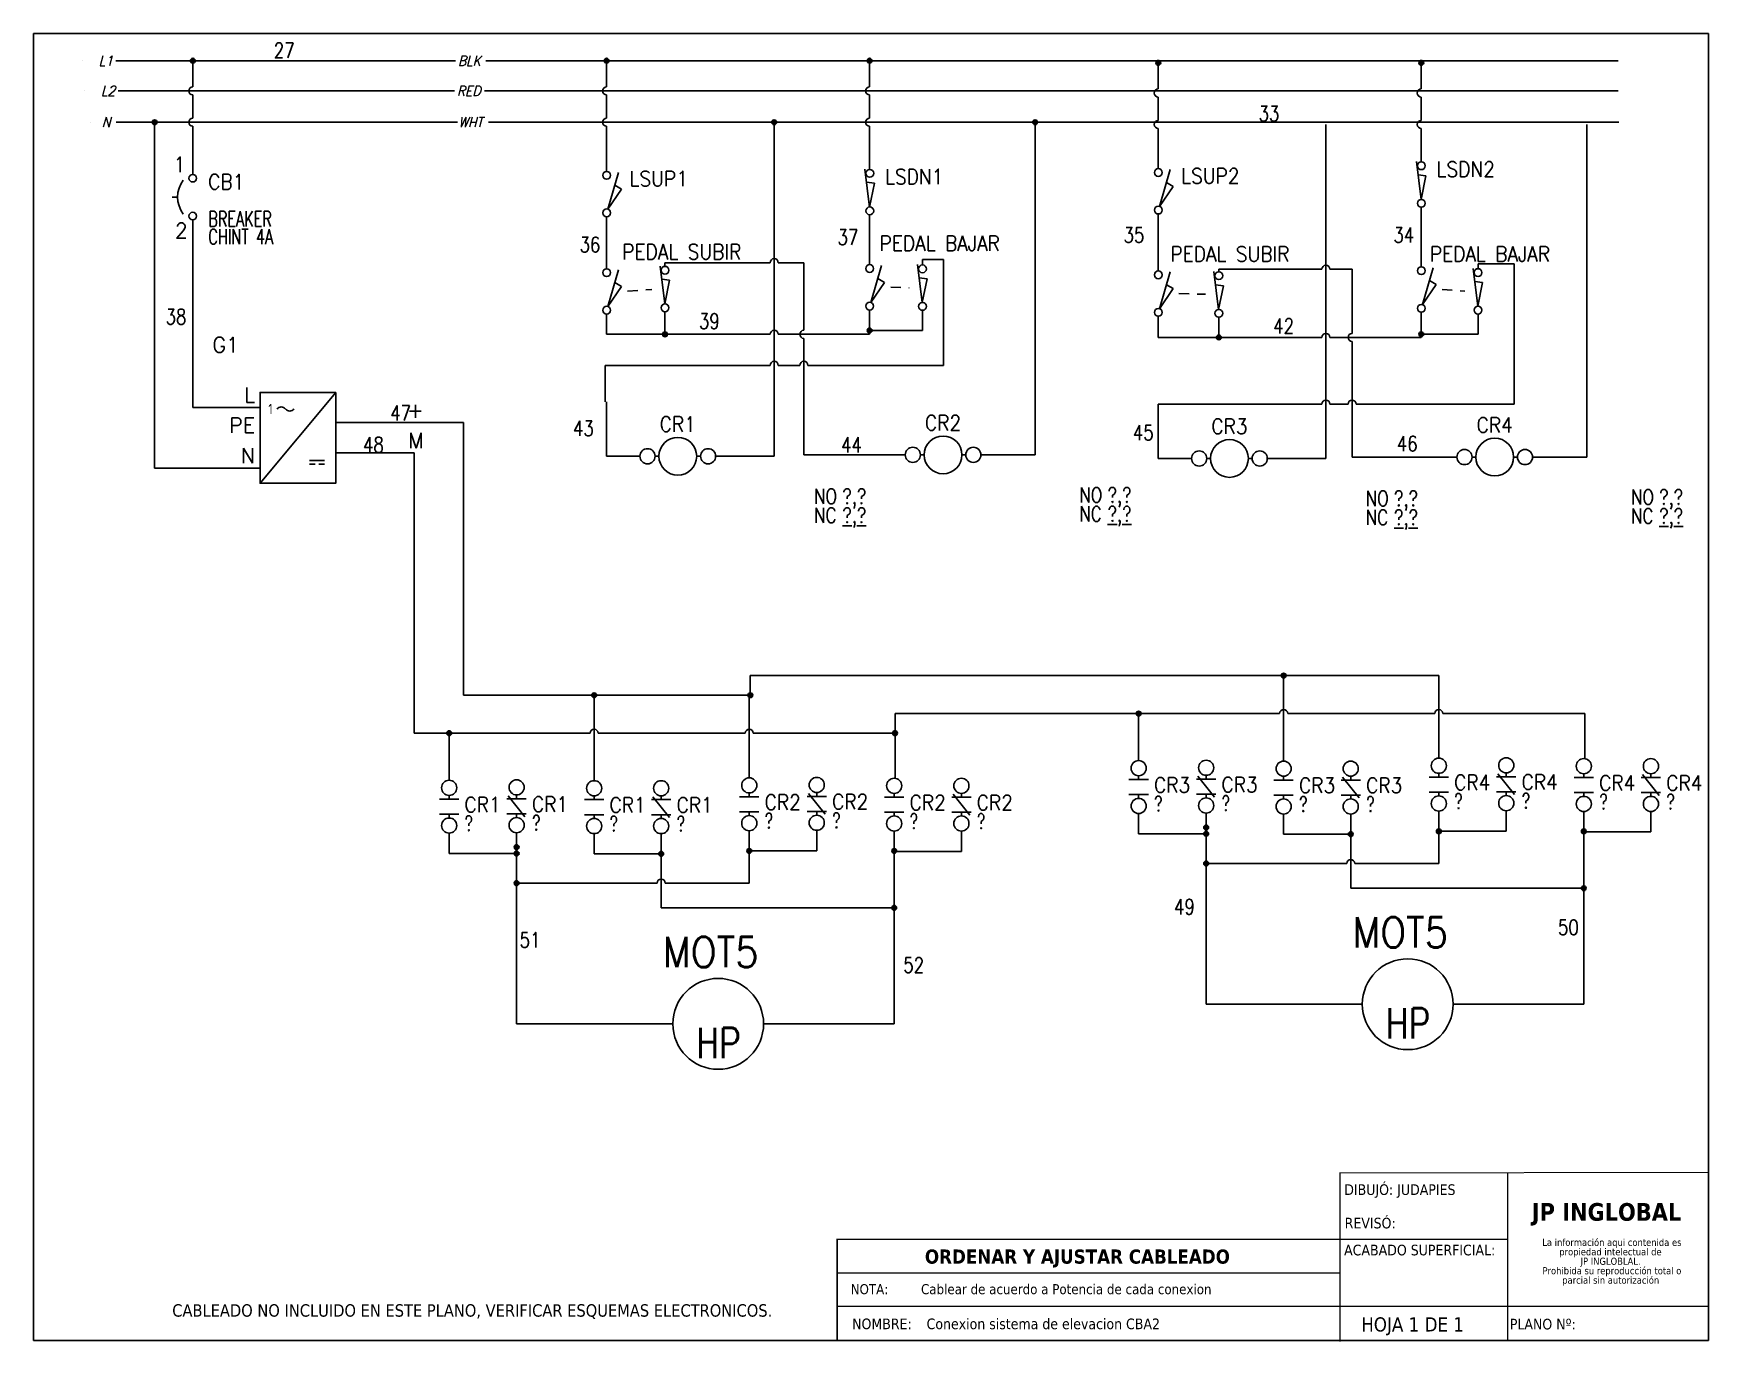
# Model space of a CAD drawing. Header units: inches. Extents: x 15 to 148, y 10 to 111.
# Drawn here: x 126.91 to 147.66, y 94.56 to 110.76 of the extents above; entities outside this region: 1.
import ezdxf
from ezdxf.enums import TextEntityAlignment as Align

# ---------------------------------------------------------------- set-up
doc = ezdxf.new("R2010")
doc.units = ezdxf.units.IN
doc.header["$MEASUREMENT"] = 0
doc.linetypes.add('CENTERX2', pattern=[20.32, 12.7, -2.54, 2.54, -2.54])
doc.linetypes.add('HIDDEN2', pattern=[0.1875, 0.125, -0.0625])
for name, color, linetype in [('BLK_12AWG', 7, 'Continuous'), ('CONTORNO', 179, 'Continuous'), ('DESC', 1, 'Continuous'), ('LINK', 9, 'HIDDEN2'), ('MISC', 250, 'Continuous'), ('SYMS', 7, 'Continuous'), ('TAGS', 250, 'Continuous'), ('TERMS', 250, 'Continuous'), ('XREF', 7, 'Continuous'), ('XREFCHILD', 134, 'Continuous')]:
    doc.layers.add(name, color=color, linetype=linetype)
doc.layers.add('WIRENO', color=5, linetype='Continuous', true_color=0x0000ff)
doc.styles.add('SLDTEXTSTYLE0', font='tahoma.ttf')
doc.styles.add('SLDTEXTSTYLE1', font='')
doc.styles.add('WD', font='romans.shx')
doc.styles.add('WD_IEC', font='isocp2.shx', dxfattribs={"width": 0.9, "height": 4})
doc.styles.get('SLDTEXTSTYLE1').set_extended_font_data('Tahoma', bold=True)

msp = doc.modelspace()

# ---------------------------------------------------------------- texts
at = {"color": 7, "linetype": 'Continuous', "lineweight": 0, "attachment_point": 1, "style": 'SLDTEXTSTYLE0'}
for s, insert, char_height in [('REVISÓ:', (143.153, 96.095), 0.1318), ('\\pi-0.3735,l0.498,t0.498;NOTA:^ICablear de acuerdo a Potencia de cada conexion ', (136.909, 95.273), 0.1245), ('\\pi-0.39529,l0.52705,t1.0541;NOMBRE:^IConexion sistema de elevacion CBA2', (136.92, 94.847), 0.13176), ('HOJA 1 DE 1', (143.358, 94.862), 0.17568), ('PLANO Nº:', (145.199, 94.844), 0.1318)]:
    msp.add_mtext(s, dxfattribs=dict(at, insert=insert, char_height=char_height))
at = {"layer": 'CONTORNO', "color": 7}
for s, insert, char_height, attachment_point, style in [('DIBUJÓ: JUDAPIES', (143.148, 96.509), 0.13176, 1, 'SLDTEXTSTYLE0'), ('ORDENAR Y AJUSTAR CABLEADO', (139.842, 95.702), 0.17568, 2, 'SLDTEXTSTYLE1'), ('ACABADO SUPERFICIAL:', (143.146, 95.761), 0.13176, 1, 'SLDTEXTSTYLE0'), ('CABLEADO NO INCLUIDO EN ESTE PLANO, VERIFICAR ESQUEMAS ELECTRONICOS.', (136.062, 95.024), 0.15372, 3, 'SLDTEXTSTYLE0')]:
    msp.add_mtext(s, dxfattribs=dict(at, insert=insert, char_height=char_height, attachment_point=attachment_point, style=style))
at = {"layer": 'CONTORNO', "insert": (145.472, 96.277), "char_height": 0.2196, "attachment_point": 1, "style": 'SLDTEXTSTYLE1'}
msp.add_mtext('JP INGLOBAL', dxfattribs=at)

# ---------------------------------------------------------------- blocks, each defined once
blk = doc.blocks.new('SW_NOTE_2')
at = {"layer": 'CONTORNO', "color": 0, "char_height": 1.0583, "attachment_point": 2, "style": 'SLDTEXTSTYLE0'}
for s, insert in [('La información aqui contenida es ', (10.29, 1.34)), ('propiedad intelectual de', (10.08, -0.07)), ('JP INGLOBLAL.', (10.1, -1.48)), ('Prohibida su reproducción total o ', (10.3, -2.89)), ('parcial sin autorización', (10.12, -4.3))]:
    blk.add_mtext(s, dxfattribs=dict(at, insert=insert))
blk = doc.blocks.new('HT0_LGENERIC')
at = {"style": 'WD', "oblique": 15, "width": 0.9}
blk.add_attdef('COLOR', text='', height=0.125, dxfattribs=at).set_placement((0, 0), align=Align.MIDDLE_CENTER)
at = {"color": 7, "style": 'WD'}
for tag, p in [('X4_TINY_DOT_DONT_REMOVE', (-0.125, 0)), ('X1_TINY_DOT_DONT_REMOVE', (0.125, 0))]:
    blk.add_attdef(tag, p, '', height=0.0001, dxfattribs=at)
at = {"style": 'WD', "flags": 1}
for tag, p in [('X4TERM01', (-0.125, 0)), ('X1TERM01', (0.125, 0))]:
    blk.add_attdef(tag, p, '', height=0.01, dxfattribs=at)
blk = doc.blocks.new('WDDOT')
for radius in [0.03, 0.0187, 0.00929]:
    blk.add_circle((0, 0), radius)
blk = doc.blocks.new('VCB1')
at = {"linetype": 'HIDDEN2'}
blk.add_line((-0.171, 0), (-0.125, 0), dxfattribs=at)
for centre in [(0, 0.156), (0, -0.156)]:
    blk.add_circle(centre, 0.0312)
blk.add_arc((0.109, 0), 0.234, 143.1301, 216.8699)
at = {"style": 'WD'}
for tag, p, width in [('INST', (0.219, 0.388), 0.7), ('LOC', (0.219, 0.219), 0.7), ('TAG1', (0.127, 0.064), 0.9), ('XREF', (0.129, -0.09), 0.7), ('DESC1', (0.129, -0.242), 0.7), ('DESC2', (0.129, -0.389), 0.7)]:
    blk.add_attdef(tag, p, '', height=0.125, dxfattribs=dict(at, width=width))
at = {"linetype": 'Continuous', "style": 'WD'}
for tag, height, flags, p in [('TERM01', 0.125, 8, (-0.055, 0.207)), ('MFG', 0.01, 9, (-0.142, -0.088)), ('CAT', 0.01, 9, (-0.142, -0.073))]:
    blk.add_attdef(tag, text='', height=height, dxfattribs=dict(at, flags=flags)).set_placement(p, align=Align.RIGHT)
at = {"style": 'WD', "width": 0.7}
blk.add_attdef('RATING1', text='', height=0.125, dxfattribs=at).set_placement((-0.188, 0.062), align=Align.RIGHT)
at = {"color": 7, "style": 'WD', "flags": 1}
for tag, p in [('X2TERM01', (0, 0.188)), ('X8TERM02', (0, -0.188))]:
    blk.add_attdef(tag, p, '', height=0.0125, dxfattribs=at)
at = {"color": 7, "style": 'WD'}
for tag, p in [('X4LINK', (-0.25, 0)), ('X1LINK', (0, 0))]:
    blk.add_attdef(tag, p, '', height=0.01, dxfattribs=at)
at = {"linetype": 'Continuous', "style": 'WD', "flags": 9}
blk.add_attdef('ASSYCODE', text='', height=0.01, dxfattribs=at).set_placement((-0.153, -0.106), align=Align.CENTER)
at = {"style": 'WD', "flags": 9}
for tag, p in [('CONTACT', (-0.129, -0.129)), ('FAMILY', (-0.142, -0.036))]:
    blk.add_attdef(tag, text='', height=0.01, dxfattribs=at).set_placement(p, align=Align.RIGHT)
at = {"linetype": 'Continuous', "style": 'WD', "flags": 8}
blk.add_attdef('TERM02', text='', height=0.125, dxfattribs=at).set_placement((-0.041, -0.213), align=Align.TOP_RIGHT)
blk = doc.blocks.new('HPW1_1PH')
for p, q in [((0, -0.625), (0.625, 0.125)), ((0.407, -0.437), (0.532, -0.437)), ((0.407, -0.469), (0.454, -0.469)), ((0.532, -0.469), (0.485, -0.469))]:
    blk.add_line(p, q)
blk.add_lwpolyline([(0.625, 0.125), (0, 0.125), (0, -0.625), (0.625, -0.625)], close=True)
for centre, start, end in [((0.175, -0.039), 36.8699, 143.1301), ((0.245, 0.014), 216.8699, 323.1301)]:
    blk.add_arc(centre, 0.0438, start, end)
at = {"style": 'WD_IEC'}
blk.add_text('1', height=0.084, dxfattribs=at).set_placement((0.105, -0.012), align=Align.MIDDLE_RIGHT)
at = {"style": 'WD', "width": 0.7}
for tag, p in [('INST', (-0.284, 0.794)), ('LOC', (-0.284, 0.624)), ('RATING1', (-0.284, 0.285)), ('XREF', (-0.284, -0.691)), ('DESC1', (-0.284, -0.847)), ('DESC2', (-0.284, -1.003)), ('DESC3', (-0.284, -1.158))]:
    blk.add_attdef(tag, text='', height=0.125, dxfattribs=at).set_placement(p, align=Align.CENTER)
at = {"style": 'WD'}
blk.add_attdef('TAG1', text='', height=0.125, dxfattribs=at).set_placement((-0.284, 0.455), align=Align.CENTER)
at = {"linetype": 'Continuous', "style": 'WD', "flags": 9}
for tag, p in [('CAT', (0.889, 0.277)), ('MFG', (0.887, 0.257)), ('ASSYCODE', (0.887, -0.564))]:
    blk.add_attdef(tag, text='', height=0.01, dxfattribs=at).set_placement(p, align=Align.CENTER)
at = {"linetype": 'Continuous', "style": 'WD', "flags": 8}
for tag, p in [('TERM01', (-0.04, 0.04)), ('TERM04', (1.352, -0.085)), ('TERM02', (-0.04, -0.21)), ('TERM05', (1.352, -0.335)), ('TERM03', (-0.04, -0.46))]:
    blk.add_attdef(tag, text='', height=0.125, dxfattribs=at).set_placement(p, align=Align.RIGHT)
at = {"style": 'WD'}
for tag, p, height, flags in [('X4TERM01', (0, 0), 0.0125, 1), ('X1TERM04', (0.625, -0.125), 0.0125, 1), ('X4TERM02', (0, -0.25), 0.0125, 1), ('X1TERM05', (0.625, -0.375), 0.0125, 1), ('X4TERM03', (0, -0.5), 0.0125, 1), ('FAMILY', (0.862, -0.483), 0.01, 9)]:
    blk.add_attdef(tag, p, '', height=height, dxfattribs=dict(at, flags=flags))
blk = doc.blocks.new('HCR1T')
for p, q in [((-0.156, 0), (-0.188, 0)), ((0.188, 0), (0.156, 0))]:
    blk.add_line(p, q)
for centre, radius in [((0, 0), 0.156), ((-0.25, 0), 0.0625), ((0.25, 0), 0.0625)]:
    blk.add_circle(centre, radius)
at = {"style": 'WD'}
for tag, width, p in [('INST', 0.7, (0, 0.528)), ('LOC', 0.7, (0, 0.359)), ('TAG1', 0.9, (0, 0.202))]:
    blk.add_attdef(tag, text='', height=0.125, dxfattribs=dict(at, width=width)).set_placement(p, align=Align.CENTER)
at = {"style": 'WD', "flags": 9}
blk.add_attdef('FAMILY', text='', height=0.01, dxfattribs=at).set_placement((-0.005, 0.17), align=Align.CENTER)
at = {"linetype": 'Continuous', "style": 'WD', "flags": 1}
for tag, p in [('MFG', (0, 0.14)), ('CAT', (0, 0.159))]:
    blk.add_attdef(tag, text='', height=0.01, dxfattribs=at).set_placement(p, align=Align.MIDDLE)
at = {"style": 'WD'}
for tag, p, width in [('DESC1', (1.126, 0.076), 0.9), ('DESC2', (1.126, -0.081), 0.9), ('DESC3', (1.126, -0.237), 0.9), ('XREFNO', (1.359, -0.393), 0.8), ('XREFNC', (1.359, -0.549), 0.8)]:
    blk.add_attdef(tag, p, '', height=0.125, dxfattribs=dict(at, width=width))
at = {"linetype": 'Continuous', "style": 'WD', "width": 0.8, "flags": 8}
for tag, p in [('TERM01', (-0.25, 0)), ('TERM02', (0.25, 0))]:
    blk.add_attdef(tag, text='', height=0.0625, dxfattribs=at).set_placement(p, align=Align.MIDDLE_CENTER)
at = {"style": 'WD', "flags": 1}
for tag, p in [('X4TERM01', (-0.312, 0)), ('X1TERM02', (0.312, 0))]:
    blk.add_attdef(tag, p, '', height=0.0125, dxfattribs=at)
at = {"linetype": 'Continuous', "style": 'WD', "flags": 9}
blk.add_attdef('ASSYCODE', text='', height=0.01, dxfattribs=at).set_placement((0, 0.109), align=Align.CENTER)
at = {"style": 'WD', "width": 0.8, "flags": 8}
for tag, p in [('NO', (1.126, -0.393)), ('NC', (1.126, -0.549))]:
    blk.add_attdef(tag, p, '', height=0.125, dxfattribs=at)
blk = doc.blocks.new('VLS11')
at = {"linetype": 'Continuous'}
for p, q in [((0.01, -0.125), (0.097, 0.179)), ((0.01, -0.125), (0.124, 0.041)), ((0.124, 0.041), (0.067, 0.073))]:
    blk.add_line(p, q, dxfattribs=at)
for centre in [(0, 0.155), (0, -0.155)]:
    blk.add_circle(centre, 0.0322)
at = {"style": 'WD'}
for tag, p, width in [('INST', (0.189, 0.39), 0.7), ('LOC', (0.189, 0.221), 0.7), ('TAG1', (0.189, 0.064), 0.9), ('XREF', (0.191, -0.09), 0.7), ('DESC1', (0.191, -0.242), 0.7), ('DESC2', (0.191, -0.398), 0.7), ('WDTAGALT', (0.188, -0.562), 0.7)]:
    blk.add_attdef(tag, p, '', height=0.125, dxfattribs=dict(at, width=width))
at = {"linetype": 'Continuous', "style": 'WD'}
for tag, height, flags, p in [('TERM01', 0.125, 8, (-0.055, 0.207)), ('MFG', 0.01, 9, (-0.08, -0.088)), ('CAT', 0.01, 9, (-0.08, -0.073))]:
    blk.add_attdef(tag, text='', height=height, dxfattribs=dict(at, flags=flags)).set_placement(p, align=Align.RIGHT)
at = {"color": 7, "style": 'WD', "flags": 1}
for tag, p in [('X2TERM01', (0, 0.188)), ('X8TERM02', (0, -0.188))]:
    blk.add_attdef(tag, p, '', height=0.0125, dxfattribs=at)
at = {"color": 7, "style": 'WD'}
for tag, p in [('X4LINK', (-0.047, 0)), ('X1LINK', (0.172, 0))]:
    blk.add_attdef(tag, p, '', height=0.01, dxfattribs=at)
at = {"style": 'WD'}
for tag, flags, p in [('CONTACT', 1, (-0.08, -0.053)), ('FAMILY', 9, (-0.08, -0.036))]:
    blk.add_attdef(tag, text='', height=0.01, dxfattribs=dict(at, flags=flags)).set_placement(p, align=Align.RIGHT)
at = {"linetype": 'Continuous', "style": 'WD', "flags": 9}
blk.add_attdef('ASSYCODE', text='', height=0.01, dxfattribs=at).set_placement((-0.096, -0.11), align=Align.CENTER)
at = {"linetype": 'Continuous', "style": 'WD', "flags": 8}
blk.add_attdef('TERM02', text='', height=0.125, dxfattribs=at).set_placement((-0.041, -0.213), align=Align.TOP_RIGHT)
blk = doc.blocks.new('HMO12')
blk.add_circle((0, 0), 0.1875)
at = {"style": 'WD'}
for tag, width, p in [('INST', 0.7, (-0.0257, 0.5595)), ('LOC', 0.7, (-0.0257, 0.3899)), ('TAG1', 0.9, (-0.0312, 0.2336)), ('RATING1', 0.8, (0, 0))]:
    blk.add_attdef(tag, text='', height=0.125, dxfattribs=dict(at, width=width)).set_placement(p, align=Align.CENTER)
at = {"style": 'WD', "flags": 9}
blk.add_attdef('FAMILY', text='', height=0.01, dxfattribs=at).set_placement((-0.0053, 0.1698), align=Align.CENTER)
at = {"linetype": 'Continuous', "style": 'WD', "flags": 1}
for tag, p in [('MFG', (0, 0.1404)), ('CAT', (0, 0.1593))]:
    blk.add_attdef(tag, text='', height=0.01, dxfattribs=at).set_placement(p, align=Align.MIDDLE)
at = {"style": 'WD'}
for tag, p, width in [('DESC1', (1.126, 0.0461), 0.9), ('DESC2', (1.126, -0.1101), 0.9), ('DESC3', (1.126, -0.2664), 0.9), ('RATING3', (1.125, -0.4226), 0.8), ('RATING4', (1.125, -0.5789), 0.8), ('WDTAGALT', (1.125, -0.75), 0.7)]:
    blk.add_attdef(tag, p, '', height=0.125, dxfattribs=dict(at, width=width))
at = {"linetype": 'Continuous', "style": 'WD', "flags": 9}
blk.add_attdef('ASSYCODE', text='', height=0.01, dxfattribs=at).set_placement((0, 0.125), align=Align.CENTER)
at = {"style": 'WD', "flags": 1}
for tag, p in [('X4TERM01', (-0.1875, 0)), ('X1TERM02', (0.1875, 0)), ('X0TERM03', (0.1326, -0.1326))]:
    blk.add_attdef(tag, p, '', height=0.0125, dxfattribs=at)
at = {"linetype": 'Continuous', "style": 'WD'}
blk.add_attdef('TERM01', text='', height=0.125, dxfattribs=at).set_placement((-0.2312, -0.0349), align=Align.TOP_RIGHT)
at = {"style": 'WD', "width": 0.8}
blk.add_attdef('RATING2', text='', height=0.125, dxfattribs=at).set_placement((0.0012, -0.0165), align=Align.TOP_CENTER)
at = {"linetype": 'Continuous', "style": 'WD'}
for tag, p in [('TERM02', (0.2312, -0.0349)), ('TERM03', (0.0625, -0.2188))]:
    blk.add_attdef(tag, text='', height=0.125, dxfattribs=at).set_placement(p, align=Align.TOP_LEFT)
blk = doc.blocks.new('VCR21T')
at = {"linetype": 'Continuous'}
for p, q in [((-0.08, 0.062), (0.08, 0.062)), ((-0.08, -0.062), (0.08, -0.062))]:
    blk.add_line(p, q, dxfattribs=at)
for p, q in [((0, 0.094), (0, 0.062)), ((0, -0.062), (0, -0.094))]:
    blk.add_line(p, q)
for centre in [(0, 0.156), (0, -0.156)]:
    blk.add_circle(centre, 0.0625)
at = {"style": 'WD'}
for tag, p, width in [('INST', (0.125, 0.326), 0.7), ('LOC', (0.125, 0.156), 0.7), ('TAG2', (0.127, -0.045), 0.9), ('XREF', (0.129, -0.199), 0.7), ('DESC1', (0.129, -0.351), 0.7), ('DESC2', (0.129, -0.499), 0.7), ('DESC3', (0.129, -0.646), 0.7)]:
    blk.add_attdef(tag, p, '', height=0.125, dxfattribs=dict(at, width=width))
at = {"linetype": 'Continuous', "style": 'WD', "width": 0.8, "flags": 8}
for tag, p in [('TERM01', (0, 0.156)), ('TERM02', (0, -0.156))]:
    blk.add_attdef(tag, text='', height=0.0625, dxfattribs=at).set_placement(p, align=Align.MIDDLE_CENTER)
at = {"style": 'WD'}
for tag, p, height, flags in [('X2TERM01', (0, 0.219), 0.0125, 1), ('FAMILY', (-0.181, 0.003), 0.01, 9), ('CONTACT', (-0.181, -0.014), 0.01, 1), ('X8TERM02', (0, -0.219), 0.0125, 1)]:
    blk.add_attdef(tag, p, '', height=height, dxfattribs=dict(at, flags=flags))
at = {"color": 7, "style": 'WD'}
for tag, p in [('X4LINK', (-0.141, 0)), ('X1LINK', (0.125, 0))]:
    blk.add_attdef(tag, p, '', height=0.01, dxfattribs=at)
blk = doc.blocks.new('VCR22T')
at = {"linetype": 'Continuous'}
for p, q in [((-0.08, 0.062), (0.08, 0.062)), ((-0.069, 0.086), (0.069, -0.086)), ((-0.08, -0.062), (0.08, -0.062))]:
    blk.add_line(p, q, dxfattribs=at)
for p, q in [((0, 0.094), (0, 0.062)), ((0, -0.062), (0, -0.094))]:
    blk.add_line(p, q)
for centre in [(0, 0.156), (0, -0.156)]:
    blk.add_circle(centre, 0.0625)
at = {"style": 'WD'}
for tag, p, width in [('INST', (0.125, 0.326), 0.7), ('LOC', (0.125, 0.156), 0.7), ('TAG2', (0.127, -0.045), 0.9), ('XREF', (0.129, -0.199), 0.7), ('DESC1', (0.129, -0.351), 0.7), ('DESC2', (0.129, -0.499), 0.7), ('DESC3', (0.129, -0.646), 0.7)]:
    blk.add_attdef(tag, p, '', height=0.125, dxfattribs=dict(at, width=width))
at = {"linetype": 'Continuous', "style": 'WD', "width": 0.8, "flags": 8}
for tag, p in [('TERM01', (0, 0.156)), ('TERM02', (0, -0.156))]:
    blk.add_attdef(tag, text='', height=0.0625, dxfattribs=at).set_placement(p, align=Align.MIDDLE_CENTER)
at = {"style": 'WD'}
for tag, p, height, flags in [('X2TERM01', (0, 0.219), 0.0125, 1), ('FAMILY', (-0.181, 0.003), 0.01, 9), ('CONTACT', (-0.181, -0.014), 0.01, 1), ('X8TERM02', (0, -0.219), 0.0125, 1)]:
    blk.add_attdef(tag, p, '', height=height, dxfattribs=dict(at, flags=flags))
at = {"color": 7, "style": 'WD'}
for tag, p in [('X4LINK', (-0.141, 0)), ('X1LINK', (0.125, 0))]:
    blk.add_attdef(tag, p, '', height=0.01, dxfattribs=at)
blk = doc.blocks.new('VLS12')
at = {"linetype": 'Continuous'}
for p, q in [((-0.002, -0.123), (-0.04, 0.19)), ((0.038, 0.073), (-0.027, 0.081)), ((-0.002, -0.123), (0.038, 0.073))]:
    blk.add_line(p, q, dxfattribs=at)
for centre in [(0, 0.155), (0, -0.155)]:
    blk.add_circle(centre, 0.0322)
at = {"style": 'WD'}
for tag, p, width in [('INST', (0.127, 0.39), 0.7), ('LOC', (0.127, 0.221), 0.7), ('TAG1', (0.127, 0.064), 0.9), ('XREF', (0.129, -0.09), 0.7), ('DESC1', (0.129, -0.242), 0.7), ('DESC2', (0.129, -0.398), 0.7), ('WDTAGALT', (0.125, -0.562), 0.7)]:
    blk.add_attdef(tag, p, '', height=0.125, dxfattribs=dict(at, width=width))
at = {"linetype": 'Continuous', "style": 'WD'}
for tag, height, flags, p in [('TERM01', 0.125, 8, (-0.055, 0.207)), ('MFG', 0.01, 9, (-0.142, -0.088)), ('CAT', 0.01, 9, (-0.142, -0.073))]:
    blk.add_attdef(tag, text='', height=height, dxfattribs=dict(at, flags=flags)).set_placement(p, align=Align.RIGHT)
at = {"color": 7, "style": 'WD', "flags": 1}
for tag, p in [('X2TERM01', (0, 0.188)), ('X8TERM02', (0, -0.188))]:
    blk.add_attdef(tag, p, '', height=0.0125, dxfattribs=at)
at = {"color": 7, "style": 'WD'}
for tag, p in [('X4LINK', (-0.109, 0)), ('X1LINK', (0.094, 0))]:
    blk.add_attdef(tag, p, '', height=0.01, dxfattribs=at)
at = {"style": 'WD'}
for tag, flags, p in [('CONTACT', 1, (-0.142, -0.053)), ('FAMILY', 9, (-0.142, -0.036))]:
    blk.add_attdef(tag, text='', height=0.01, dxfattribs=dict(at, flags=flags)).set_placement(p, align=Align.RIGHT)
at = {"linetype": 'Continuous', "style": 'WD', "flags": 9}
blk.add_attdef('ASSYCODE', text='', height=0.01, dxfattribs=at).set_placement((-0.156, -0.125), align=Align.CENTER)
at = {"linetype": 'Continuous', "style": 'WD', "flags": 8}
blk.add_attdef('TERM02', text='', height=0.125, dxfattribs=at).set_placement((-0.041, -0.213), align=Align.TOP_RIGHT)
blk = doc.blocks.new('WD_WNH')
at = {"linetype": 'Continuous', "style": 'WD', "width": 0.8}
blk.add_attdef('WIRENO', text='', height=0.125, dxfattribs=at).set_placement((0, 0.062), align=Align.CENTER)
at = {"style": 'WD', "flags": 1}
for tag, p in [('W01USER', (0, 0.078)), ('W02USER', (0, 0.07)), ('W03USER', (0, 0.062)), ('W04USER', (0, 0.055)), ('W05USER', (0, 0.047)), ('W06USER', (0, 0.039)), ('W07USER', (0, 0.031)), ('W08USER', (0, 0.023)), ('W09USER', (0, 0.016)), ('W10USER', (0, 0.008))]:
    blk.add_attdef(tag, text='', height=0.005, dxfattribs=at).set_placement(p, align=Align.CENTER)
blk = doc.blocks.new('WD_WNV')
at = {"linetype": 'Continuous', "style": 'WD', "width": 0.8}
blk.add_attdef('WIRENO', text='', height=0.125, dxfattribs=at).set_placement((-0.05, 0), align=Align.MIDDLE_RIGHT)
at = {"style": 'WD', "flags": 1}
for tag, p in [('W01USER', (-0.062, 0.094)), ('W02USER', (-0.062, 0.086)), ('W03USER', (-0.062, 0.078)), ('W04USER', (-0.062, 0.07)), ('W05USER', (-0.062, 0.062)), ('W06USER', (-0.062, 0.055)), ('W07USER', (-0.062, 0.047)), ('W08USER', (-0.062, 0.039)), ('W09USER', (-0.062, 0.031)), ('W10USER', (-0.062, 0.023))]:
    blk.add_attdef(tag, text='', height=0.005, dxfattribs=at).set_placement(p, align=Align.CENTER)

# ---------------------------------------------------------------- hatches: boundary and pattern name
h = msp.add_hatch()
h.set_pattern_fill('AR-CONC', color=256)
h.paths.add_polyline_path([(14.916, 10.258), (14.742, 10.258), (14.742, 10.142), (14.916, 10.142)])
h.paths.add_polyline_path([(15.178, 9.983), (15.004, 9.983), (15.004, 9.866), (15.178, 9.866)])
h.paths.add_polyline_path([(15.425, 10.258), (15.251, 10.258), (15.251, 10.142), (15.425, 10.142)])

# ---------------------------------------------------------------- linework, layer by layer
at = {"color": 7, "linetype": 'Continuous'}
for p, q in [((147.66, 110.759), (126.91, 110.759)), ((126.91, 110.759), (126.91, 94.574)), ((147.66, 94.574), (147.66, 110.759)), ((126.91, 94.574), (147.66, 94.574))]:
    msp.add_line(p, q, dxfattribs=at)
at = {"color": 7, "linetype": 'CENTERX2', "lineweight": 0}
for p in [(147.66, 97.991), (136.867, 94.574)]:
    msp.add_line(p, (147.66, 94.574), dxfattribs=at)
at = {"color": 7, "linetype": 'Continuous', "lineweight": 0}
for p, q in [((147.66, 96.655), (143.091, 96.649)), ((143.095, 96.655), (143.095, 94.563)), ((145.17, 96.655), (145.17, 94.565)), ((145.17, 95.825), (136.87, 95.825)), ((143.095, 95.41), (136.87, 95.41)), ((147.66, 94.995), (136.87, 94.995))]:
    msp.add_line(p, q, dxfattribs=at)
at = {"color": 7, "linetype": 'Continuous', "lineweight": 30}
msp.add_line((136.868, 95.832), (136.867, 94.574), dxfattribs=at)
at = {"layer": 'BLK_12AWG'}
for p, q in [((127.93, 110.422), (132.139, 110.422)), ((128.884, 110.098), (128.884, 110.422)), ((132.513, 110.422), (146.543, 110.422)), ((134.01, 110.098), (134.01, 110.422)), ((137.268, 110.098), (137.268, 110.422)), ((140.844, 110.072), (140.844, 110.395)), ((144.102, 110.072), (144.102, 110.395)), ((127.958, 110.048), (132.125, 110.048)), ((128.884, 109.71), (128.884, 109.998)), ((132.498, 110.048), (146.543, 110.048)), ((134.01, 109.71), (134.01, 109.998)), ((137.268, 109.71), (137.268, 109.998)), ((140.844, 109.683), (140.844, 109.972)), ((144.102, 109.683), (144.102, 109.972)), ((127.934, 109.66), (132.161, 109.66)), ((128.411, 105.378), (128.411, 109.66)), ((128.884, 109.003), (128.884, 109.61)), ((132.546, 109.66), (146.551, 109.66)), ((134.01, 109.052), (134.01, 109.61)), ((136.086, 105.524), (136.086, 109.66)), ((137.268, 109.076), (137.268, 109.61)), ((139.318, 105.541), (139.318, 109.66)), ((140.844, 109.087), (140.844, 109.583)), ((142.92, 105.497), (142.92, 109.633)), ((144.102, 109.17), (144.102, 109.583)), ((146.152, 105.514), (146.152, 109.633)), ((140.844, 107.819), (140.844, 108.524)), ((144.102, 107.87), (144.102, 108.607)), ((128.883, 108.451), (128.883, 106.128)), ((134.01, 107.846), (134.01, 108.49)), ((137.268, 107.897), (137.268, 108.514)), ((134.733, 107.876), (134.733, 107.921)), ((134.733, 107.921), (136.036, 107.921)), ((136.136, 107.921), (136.454, 107.921)), ((136.454, 107.921), (136.454, 107.084)), ((137.923, 107.894), (137.923, 107.962)), ((137.923, 107.962), (138.182, 107.962)), ((138.182, 107.962), (138.182, 106.65)), ((145.128, 107.907), (144.805, 107.907)), ((144.805, 107.907), (144.805, 107.847)), ((145.128, 107.906), (145.128, 107.907)), ((145.252, 107.906), (145.128, 107.906)), ((145.252, 106.17), (145.252, 107.906)), ((141.594, 107.808), (141.594, 107.839)), ((141.594, 107.839), (142.87, 107.839)), ((142.97, 107.839), (143.245, 107.839)), ((143.245, 107.839), (143.245, 107.046)), ((134.01, 107.284), (134.01, 107.034)), ((134.733, 107.034), (134.733, 107.314)), ((137.268, 107.334), (137.268, 107.081)), ((137.923, 107.081), (137.923, 107.331)), ((144.102, 107.307), (144.102, 107.035)), ((144.805, 107.035), (144.805, 107.285)), ((137.268, 107.081), (137.923, 107.081)), ((137.268, 107.034), (137.268, 107.081)), ((140.844, 107.257), (140.844, 106.996)), ((141.594, 106.996), (141.594, 107.246)), ((134.01, 107.034), (134.733, 107.034)), ((134.733, 107.034), (136.036, 107.034)), ((136.136, 107.034), (137.268, 107.034)), ((136.454, 106.984), (136.454, 105.541)), ((140.844, 106.996), (141.594, 106.996)), ((141.594, 106.996), (142.87, 106.996)), ((142.97, 106.996), (144.102, 106.996)), ((143.245, 106.946), (143.245, 105.514)), ((144.102, 107.035), (144.805, 107.035)), ((144.102, 106.996), (144.102, 107.035)), ((136.036, 106.65), (133.994, 106.65)), ((133.994, 106.65), (133.994, 106.197)), ((136.404, 106.65), (136.136, 106.65)), ((138.182, 106.65), (136.504, 106.65)), ((128.883, 106.128), (129.717, 106.128)), ((134.01, 106.197), (134.01, 105.524)), ((140.844, 106.17), (140.844, 105.497)), ((140.844, 106.17), (142.87, 106.17)), ((142.97, 106.17), (143.195, 106.17)), ((143.295, 106.17), (145.252, 106.17)), ((130.655, 105.941), (132.235, 105.941)), ((132.235, 105.941), (132.235, 102.565)), ((130.655, 105.566), (131.624, 105.566)), ((131.624, 105.566), (131.624, 102.095)), ((134.01, 105.524), (134.424, 105.524)), ((135.361, 105.524), (136.086, 105.524)), ((136.454, 105.541), (137.709, 105.541)), ((138.647, 105.541), (139.318, 105.541)), ((140.844, 105.497), (141.257, 105.497)), ((142.195, 105.497), (142.92, 105.497)), ((143.245, 105.514), (144.543, 105.514)), ((145.48, 105.514), (146.152, 105.514)), ((129.717, 105.378), (128.411, 105.378)), ((139.069, 102.811), (135.79, 102.811)), ((135.79, 102.811), (135.79, 102.565)), ((139.069, 102.808), (142.397, 102.808)), ((142.397, 102.808), (142.397, 101.751)), ((142.397, 102.808), (144.319, 102.808)), ((144.319, 102.808), (144.319, 101.786)), ((132.235, 102.565), (133.855, 102.565)), ((133.855, 102.565), (133.855, 101.507)), ((133.855, 102.565), (135.777, 102.565)), ((135.777, 102.565), (135.777, 101.543)), ((138.457, 102.337), (137.583, 102.337)), ((137.583, 102.337), (137.583, 102.095)), ((138.457, 102.338), (140.601, 102.338)), ((140.601, 102.338), (140.601, 101.756)), ((140.601, 102.338), (142.347, 102.338)), ((142.447, 102.338), (144.269, 102.338)), ((144.369, 102.338), (146.127, 102.338)), ((146.127, 102.338), (146.127, 101.781)), ((131.624, 102.095), (132.059, 102.095)), ((132.059, 102.095), (132.059, 101.513)), ((132.059, 102.095), (133.805, 102.095)), ((133.905, 102.095), (135.727, 102.095)), ((135.827, 102.095), (137.585, 102.095)), ((137.585, 102.095), (137.585, 101.538)), ((140.601, 101.1), (140.601, 100.85)), ((141.437, 100.85), (141.437, 101.105)), ((142.397, 101.094), (142.397, 100.844)), ((143.228, 100.844), (143.228, 101.094)), ((144.319, 101.13), (144.319, 100.88)), ((145.155, 100.88), (145.155, 101.135)), ((146.115, 101.125), (146.115, 100.875)), ((146.947, 100.875), (146.947, 101.125)), ((132.059, 100.856), (132.059, 100.606)), ((132.895, 100.606), (132.895, 100.862)), ((133.855, 100.851), (133.855, 100.601)), ((134.686, 100.601), (134.686, 100.851)), ((135.777, 100.887), (135.777, 100.637)), ((136.613, 100.637), (136.613, 100.892)), ((137.573, 100.882), (137.573, 100.632)), ((138.405, 100.632), (138.405, 100.882)), ((140.601, 100.85), (141.437, 100.85)), ((141.437, 98.739), (141.437, 100.928)), ((144.319, 100.88), (145.155, 100.88)), ((144.319, 100.88), (144.319, 100.481)), ((146.115, 98.739), (146.115, 100.88)), ((146.115, 100.875), (146.947, 100.875)), ((132.895, 98.496), (132.895, 100.684)), ((142.397, 100.844), (143.228, 100.844)), ((143.228, 100.844), (143.228, 100.175)), ((132.059, 100.606), (132.895, 100.606)), ((133.855, 100.601), (134.686, 100.601)), ((134.686, 100.601), (134.686, 99.932)), ((135.777, 100.637), (136.613, 100.637)), ((135.777, 100.637), (135.777, 100.238)), ((137.573, 98.496), (137.573, 100.637)), ((137.573, 100.632), (138.405, 100.632)), ((143.178, 100.481), (141.437, 100.481)), ((144.319, 100.481), (143.278, 100.481)), ((134.636, 100.238), (132.895, 100.238)), ((135.777, 100.238), (134.736, 100.238)), ((143.228, 100.175), (146.115, 100.175)), ((134.686, 99.932), (137.573, 99.932)), ((143.372, 98.739), (141.437, 98.739)), ((144.497, 98.739), (146.115, 98.739)), ((134.83, 98.496), (132.895, 98.496)), ((135.955, 98.496), (137.573, 98.496))]:
    msp.add_line(p, q, dxfattribs=at)
for centre, start, end in [((128.884, 110.048), 90, 270), ((134.01, 110.048), 90, 270), ((137.268, 110.048), 90, 270), ((140.844, 110.022), 90, 270), ((144.102, 110.022), 90, 270), ((128.884, 109.66), 90, 270), ((134.01, 109.66), 90, 270), ((137.268, 109.66), 90, 270), ((140.844, 109.633), 90, 270), ((144.102, 109.633), 90, 270), ((136.086, 107.921), 0, 180), ((142.92, 107.839), 0, 180), ((136.086, 107.034), 0, 180), ((136.454, 107.034), 90, 270), ((142.92, 106.996), 0, 180), ((143.245, 106.996), 90, 270), ((136.086, 106.65), 0, 180), ((136.454, 106.65), 0, 180), ((142.92, 106.17), 0, 180), ((143.245, 106.17), 0, 180), ((142.397, 102.338), 0, 180), ((144.319, 102.338), 0, 180), ((133.855, 102.095), 0, 180), ((135.777, 102.095), 0, 180), ((143.228, 100.481), 0, 180), ((134.686, 100.238), 0, 180)]:
    msp.add_arc(centre, 0.05, start, end, dxfattribs=at)
at = {"layer": 'LINK'}
for points in [[(134.27, 107.57), (134.57, 107.59)], [(137.53, 107.62), (137.76, 107.61)], [(141.1, 107.54), (141.43, 107.53)], [(144.36, 107.59), (144.64, 107.57)]]:
    msp.add_lwpolyline(points, dxfattribs=at)

# ---------------------------------------------------------------- block references
at = {"layer": 'CONTORNO', "color": 7, "xscale": 0.083, "yscale": 0.083, "zscale": 0.083}
msp.add_blockref('SW_NOTE_2', (145.609, 95.723), dxfattribs=at)
at = {"layer": 'SYMS'}
ref = msp.add_blockref('HT0_LGENERIC', (127.805, 110.42), dxfattribs=at)
ref.add_attrib('X1_TINY_DOT_DONT_REMOVE', '.', (128.105, 110.42), dxfattribs={"layer": 'MISC', "color": 7, "height": 0.0001, "style": 'WD'})
ref.add_attrib('X4_TINY_DOT_DONT_REMOVE', '.', (127.517, 110.42), dxfattribs={"layer": 'MISC', "color": 7, "height": 0.0001, "style": 'WD'})
ref.add_attrib('COLOR', 'L1', dxfattribs={"layer": 'MISC', "height": 0.125, "style": 'WD', "oblique": 15, "width": 0.9}).set_placement((127.805, 110.42), align=Align.MIDDLE_CENTER)
for p in [(128.884, 110.422), (134.01, 110.422), (137.268, 110.422), (140.844, 110.395), (144.102, 110.395), (128.411, 109.66), (136.086, 109.66), (139.318, 109.66), (137.268, 107.081), (134.733, 107.034), (141.594, 106.996), (144.102, 107.035), (142.397, 102.808), (133.855, 102.565), (135.79, 102.565), (140.601, 102.338), (132.059, 102.095), (137.583, 102.095), (141.437, 100.928), (141.437, 100.85), (143.228, 100.844), (144.319, 100.88), (146.115, 100.88), (132.895, 100.684), (135.777, 100.637), (137.573, 100.637), (132.895, 100.606), (134.686, 100.601), (141.437, 100.481), (132.895, 100.238), (146.115, 100.175), (137.573, 99.932)]:
    msp.add_blockref('WDDOT', p, dxfattribs=at)
ref = msp.add_blockref('HT0_LGENERIC', (132.309, 110.422), dxfattribs=at)
ref.add_attrib('X1_TINY_DOT_DONT_REMOVE', '.', (132.513, 110.422), dxfattribs={"layer": 'MISC', "color": 7, "height": 0.0001, "style": 'WD'})
ref.add_attrib('X4_TINY_DOT_DONT_REMOVE', '.', (132.139, 110.422), dxfattribs={"layer": 'MISC', "color": 7, "height": 0.0001, "style": 'WD'})
ref.add_attrib('COLOR', 'BLK', dxfattribs={"layer": 'MISC', "height": 0.125, "style": 'WD', "oblique": 15, "width": 0.9}).set_placement((132.309, 110.422), align=Align.MIDDLE_CENTER)
ref = msp.add_blockref('HT0_LGENERIC', (127.833, 110.048), dxfattribs=at)
ref.add_attrib('X1_TINY_DOT_DONT_REMOVE', '.', (128.132, 110.048), dxfattribs={"layer": 'MISC', "color": 7, "height": 0.0001, "style": 'WD'})
ref.add_attrib('X4_TINY_DOT_DONT_REMOVE', '.', (127.544, 110.048), dxfattribs={"layer": 'MISC', "color": 7, "height": 0.0001, "style": 'WD'})
ref.add_attrib('COLOR', 'L2', dxfattribs={"layer": 'MISC', "height": 0.125, "style": 'WD', "oblique": 15, "width": 0.9}).set_placement((127.833, 110.048), align=Align.MIDDLE_CENTER)
ref = msp.add_blockref('HT0_LGENERIC', (132.301, 110.048), dxfattribs=at)
ref.add_attrib('X1_TINY_DOT_DONT_REMOVE', '.', (132.498, 110.048), dxfattribs={"layer": 'MISC', "color": 7, "height": 0.0001, "style": 'WD'})
ref.add_attrib('X4_TINY_DOT_DONT_REMOVE', '.', (132.125, 110.048), dxfattribs={"layer": 'MISC', "color": 7, "height": 0.0001, "style": 'WD'})
ref.add_attrib('COLOR', 'RED', dxfattribs={"layer": 'MISC', "height": 0.125, "style": 'WD', "oblique": 15, "width": 0.9}).set_placement((132.301, 110.048), align=Align.MIDDLE_CENTER)
ref = msp.add_blockref('HT0_LGENERIC', (127.809, 109.661), dxfattribs=at)
ref.add_attrib('X1_TINY_DOT_DONT_REMOVE', '.', (128.02, 109.661), dxfattribs={"layer": 'MISC', "color": 7, "height": 0.0001, "style": 'WD'})
ref.add_attrib('X4_TINY_DOT_DONT_REMOVE', '.', (127.62, 109.661), dxfattribs={"layer": 'MISC', "color": 7, "height": 0.0001, "style": 'WD'})
ref.add_attrib('COLOR', 'N', dxfattribs={"layer": 'MISC', "height": 0.125, "style": 'WD', "oblique": 15, "width": 0.9}).set_placement((127.809, 109.661), align=Align.MIDDLE_CENTER)
ref = msp.add_blockref('HT0_LGENERIC', (132.324, 109.66), dxfattribs=at)
ref.add_attrib('X1_TINY_DOT_DONT_REMOVE', '.', (132.546, 109.66), dxfattribs={"layer": 'MISC', "color": 7, "height": 0.0001, "style": 'WD'})
ref.add_attrib('X4_TINY_DOT_DONT_REMOVE', '.', (132.161, 109.66), dxfattribs={"layer": 'MISC', "color": 7, "height": 0.0001, "style": 'WD'})
ref.add_attrib('COLOR', 'WHT', dxfattribs={"layer": 'MISC', "height": 0.125, "style": 'WD', "oblique": 15, "width": 0.9}).set_placement((132.324, 109.66), align=Align.MIDDLE_CENTER)
ref = msp.add_blockref('VCB1', (128.883, 108.733), dxfattribs=dict(at, xscale=1.5, yscale=1.5, zscale=1.5))
ref.add_attrib('DESC2', 'CHINT 4A', (129.076, 108.149), dxfattribs={"layer": 'DESC', "height": 0.1875, "style": 'WD', "width": 0.7})
ref.add_attrib('DESC1', 'BREAKER', (129.076, 108.37), dxfattribs={"layer": 'DESC', "height": 0.1875, "style": 'WD', "width": 0.7})
ref.add_attrib('TAG1', 'CB1', (129.074, 108.829), dxfattribs={"layer": 'TAGS', "height": 0.1875, "style": 'WD', "width": 0.9})
ref.add_attrib('TERM02', '2', dxfattribs={"layer": 'TERMS', "linetype": 'Continuous', "height": 0.188, "style": 'WD', "flags": 8}).set_placement((128.822, 108.413), align=Align.TOP_RIGHT)
ref.add_attrib('TERM01', '1', dxfattribs={"layer": 'TERMS', "linetype": 'Continuous', "height": 0.188, "style": 'WD', "flags": 8}).set_placement((128.801, 109.043), align=Align.RIGHT)
ref = msp.add_blockref('VLS12', (144.102, 108.889), dxfattribs=dict(at, xscale=1.5, yscale=1.5, zscale=1.5))
ref.add_attrib('TAG1', 'LSDN2', (144.292, 108.985), dxfattribs={"layer": 'TAGS', "height": 0.1875, "style": 'WD', "width": 0.9})
ref = msp.add_blockref('VLS11', (134.01, 108.771), dxfattribs=dict(at, xscale=1.5, yscale=1.5, zscale=1.5))
ref.add_attrib('TAG1', 'LSUP1', (134.294, 108.868), dxfattribs={"layer": 'TAGS', "height": 0.1875, "style": 'WD', "width": 0.9})
ref = msp.add_blockref('VLS12', (137.27, 108.795), dxfattribs=dict(at, xscale=1.5, yscale=1.5, zscale=1.5))
ref.add_attrib('TAG1', 'LSDN1', (137.46, 108.892), dxfattribs={"layer": 'TAGS', "height": 0.1875, "style": 'WD', "width": 0.9})
ref = msp.add_blockref('VLS11', (140.844, 108.805), dxfattribs=dict(at, xscale=1.5, yscale=1.5, zscale=1.5))
ref.add_attrib('TAG1', 'LSUP2', (141.128, 108.902), dxfattribs={"layer": 'TAGS', "height": 0.1875, "style": 'WD', "width": 0.9})
ref = msp.add_blockref('VLS11', (134.01, 107.565), dxfattribs=dict(at, xscale=1.5, yscale=1.5, zscale=1.5))
ref.add_attrib('TAG1', 'PEDAL SUBIR', (134.204, 107.962), dxfattribs={"layer": 'TAGS', "height": 0.1875, "style": 'WD', "width": 0.9})
ref = msp.add_blockref('VLS11', (137.268, 107.616), dxfattribs=dict(at, xscale=1.5, yscale=1.5, zscale=1.5))
ref.add_attrib('TAG1', 'PEDAL BAJAR', (137.392, 108.067), dxfattribs={"layer": 'TAGS', "height": 0.1875, "style": 'WD', "width": 0.9})
ref = msp.add_blockref('VLS11', (140.844, 107.538), dxfattribs=dict(at, xscale=1.5, yscale=1.5, zscale=1.5))
ref.add_attrib('TAG1', 'PEDAL SUBIR', (140.995, 107.935), dxfattribs={"layer": 'TAGS', "height": 0.1875, "style": 'WD', "width": 0.9})
ref = msp.add_blockref('VLS11', (144.102, 107.589), dxfattribs=dict(at, xscale=1.5, yscale=1.5, zscale=1.5))
ref.add_attrib('TAG1', 'PEDAL BAJAR', (144.208, 107.936), dxfattribs={"layer": 'TAGS', "height": 0.1875, "style": 'WD', "width": 0.9})
at = {"layer": 'SYMS', "xscale": 1.5, "yscale": 1.5, "zscale": 1.5}
for p in [(134.733, 107.595), (137.923, 107.612), (141.594, 107.527), (144.805, 107.566)]:
    msp.add_blockref('VLS12', p, dxfattribs=at)
at = {"layer": 'SYMS'}
ref = msp.add_blockref('HPW1_1PH', (129.717, 106.128), dxfattribs=dict(at, xscale=1.5, yscale=1.5, zscale=1.5))
ref.add_attrib('TERM01', 'L', dxfattribs={"layer": 'TERMS', "linetype": 'Continuous', "height": 0.188, "style": 'WD', "flags": 8}).set_placement((129.657, 106.188), align=Align.RIGHT)
ref.add_attrib('TERM02', 'PE', dxfattribs={"layer": 'TERMS', "linetype": 'Continuous', "height": 0.1875, "style": 'WD', "flags": 8}).set_placement((129.657, 105.814), align=Align.RIGHT)
ref.add_attrib('TERM03', 'N', dxfattribs={"layer": 'TERMS', "linetype": 'Continuous', "height": 0.188, "style": 'WD', "flags": 8}).set_placement((129.657, 105.438), align=Align.RIGHT)
ref.add_attrib('TERM04', '+', dxfattribs={"layer": 'TERMS', "linetype": 'Continuous', "height": 0.188, "style": 'WD', "flags": 8}).set_placement((131.746, 106.001), align=Align.RIGHT)
ref.add_attrib('TERM05', 'M', dxfattribs={"layer": 'TERMS', "linetype": 'Continuous', "height": 0.188, "style": 'WD', "flags": 8}).set_placement((131.746, 105.626), align=Align.RIGHT)
ref.add_attrib('TAG1', 'G1', dxfattribs={"layer": 'TAGS', "height": 0.1875, "style": 'WD'}).set_placement((129.291, 106.81), align=Align.CENTER)
ref = msp.add_blockref('HCR1T', (134.892, 105.524), dxfattribs=dict(at, xscale=1.5, yscale=1.5, zscale=1.5))
ref.add_attrib('NC', 'NC', (136.581, 104.7), dxfattribs={"layer": 'MISC', "height": 0.1875, "style": 'WD', "width": 0.8, "flags": 8})
ref.add_attrib('NO', 'NO', (136.581, 104.935), dxfattribs={"layer": 'MISC', "height": 0.1875, "style": 'WD', "width": 0.8, "flags": 8})
ref.add_attrib('XREFNC', '%%u?%%u,%%u?%%u', (136.931, 104.7), dxfattribs={"layer": 'XREF', "height": 0.1875, "style": 'WD', "width": 0.8})
ref.add_attrib('XREFNO', '?,?', (136.931, 104.935), dxfattribs={"layer": 'XREF', "height": 0.1875, "style": 'WD', "width": 0.8})
ref.add_attrib('TAG1', 'CR1', dxfattribs={"layer": 'TAGS', "height": 0.1875, "style": 'WD', "width": 0.9}).set_placement((134.892, 105.828), align=Align.CENTER)
ref = msp.add_blockref('HCR1T', (138.178, 105.541), dxfattribs=dict(at, xscale=1.5, yscale=1.5, zscale=1.5))
ref.add_attrib('NC', 'NC', (139.867, 104.717), dxfattribs={"layer": 'MISC', "height": 0.1875, "style": 'WD', "width": 0.8, "flags": 8})
ref.add_attrib('NO', 'NO', (139.867, 104.951), dxfattribs={"layer": 'MISC', "height": 0.1875, "style": 'WD', "width": 0.8, "flags": 8})
ref.add_attrib('XREFNC', '%%u?%%u,%%u?%%u', (140.217, 104.717), dxfattribs={"layer": 'XREF', "height": 0.1875, "style": 'WD', "width": 0.8})
ref.add_attrib('XREFNO', '?,?', (140.217, 104.951), dxfattribs={"layer": 'XREF', "height": 0.1875, "style": 'WD', "width": 0.8})
ref.add_attrib('TAG1', 'CR2', dxfattribs={"layer": 'TAGS', "height": 0.1875, "style": 'WD', "width": 0.9}).set_placement((138.178, 105.845), align=Align.CENTER)
ref = msp.add_blockref('HCR1T', (141.726, 105.497), dxfattribs=dict(at, xscale=1.5, yscale=1.5, zscale=1.5))
ref.add_attrib('NC', 'NC', (143.415, 104.673), dxfattribs={"layer": 'MISC', "height": 0.1875, "style": 'WD', "width": 0.8, "flags": 8})
ref.add_attrib('NO', 'NO', (143.415, 104.908), dxfattribs={"layer": 'MISC', "height": 0.1875, "style": 'WD', "width": 0.8, "flags": 8})
ref.add_attrib('XREFNC', '%%u?%%u,%%u?%%u', (143.765, 104.673), dxfattribs={"layer": 'XREF', "height": 0.1875, "style": 'WD', "width": 0.8})
ref.add_attrib('XREFNO', '?,?', (143.765, 104.908), dxfattribs={"layer": 'XREF', "height": 0.1875, "style": 'WD', "width": 0.8})
ref.add_attrib('TAG1', 'CR3', dxfattribs={"layer": 'TAGS', "height": 0.1875, "style": 'WD', "width": 0.9}).set_placement((141.726, 105.801), align=Align.CENTER)
ref = msp.add_blockref('HCR1T', (145.012, 105.514), dxfattribs=dict(at, xscale=1.5, yscale=1.5, zscale=1.5))
ref.add_attrib('NC', 'NC', (146.701, 104.69), dxfattribs={"layer": 'MISC', "height": 0.1875, "style": 'WD', "width": 0.8, "flags": 8})
ref.add_attrib('NO', 'NO', (146.701, 104.925), dxfattribs={"layer": 'MISC', "height": 0.1875, "style": 'WD', "width": 0.8, "flags": 8})
ref.add_attrib('XREFNC', '%%u?%%u,%%u?%%u', (147.05, 104.69), dxfattribs={"layer": 'XREF', "height": 0.1875, "style": 'WD', "width": 0.8})
ref.add_attrib('XREFNO', '?,?', (147.05, 104.925), dxfattribs={"layer": 'XREF', "height": 0.1875, "style": 'WD', "width": 0.8})
ref.add_attrib('TAG1', 'CR4', dxfattribs={"layer": 'TAGS', "height": 0.1875, "style": 'WD', "width": 0.9}).set_placement((145.012, 105.818), align=Align.CENTER)
ref = msp.add_blockref('VCR21T', (140.601, 101.428), dxfattribs=dict(at, xscale=1.5, yscale=1.5, zscale=1.5))
ref.add_attrib('XREF', '?', (140.794, 101.129), dxfattribs={"layer": 'XREFCHILD', "height": 0.188, "style": 'WD', "width": 0.7})
ref.add_attrib('TAG2', 'CR3', (140.791, 101.36), dxfattribs={"layer": 'TAGS', "height": 0.1875, "style": 'WD', "width": 0.9})
ref = msp.add_blockref('VCR22T', (141.437, 101.433), dxfattribs=dict(at, xscale=1.5, yscale=1.5, zscale=1.5))
ref.add_attrib('XREF', '?', (141.63, 101.134), dxfattribs={"layer": 'XREFCHILD', "height": 0.188, "style": 'WD', "width": 0.7})
ref.add_attrib('TAG2', 'CR3', (141.627, 101.365), dxfattribs={"layer": 'TAGS', "height": 0.1875, "style": 'WD', "width": 0.9})
ref = msp.add_blockref('VCR21T', (142.397, 101.422), dxfattribs=dict(at, xscale=1.5, yscale=1.5, zscale=1.5))
ref.add_attrib('XREF', '?', (142.59, 101.123), dxfattribs={"layer": 'XREFCHILD', "height": 0.188, "style": 'WD', "width": 0.7})
ref.add_attrib('TAG2', 'CR3', (142.588, 101.355), dxfattribs={"layer": 'TAGS', "height": 0.1875, "style": 'WD', "width": 0.9})
ref = msp.add_blockref('VCR22T', (143.228, 101.422), dxfattribs=dict(at, xscale=1.5, yscale=1.5, zscale=1.5))
ref.add_attrib('XREF', '?', (143.422, 101.123), dxfattribs={"layer": 'XREFCHILD', "height": 0.188, "style": 'WD', "width": 0.7})
ref.add_attrib('TAG2', 'CR3', (143.419, 101.355), dxfattribs={"layer": 'TAGS', "height": 0.1875, "style": 'WD', "width": 0.9})
ref = msp.add_blockref('VCR21T', (144.319, 101.458), dxfattribs=dict(at, xscale=1.5, yscale=1.5, zscale=1.5))
ref.add_attrib('XREF', '?', (144.512, 101.159), dxfattribs={"layer": 'XREFCHILD', "height": 0.188, "style": 'WD', "width": 0.7})
ref.add_attrib('TAG2', 'CR4', (144.509, 101.391), dxfattribs={"layer": 'TAGS', "height": 0.1875, "style": 'WD', "width": 0.9})
ref = msp.add_blockref('VCR22T', (145.155, 101.463), dxfattribs=dict(at, xscale=1.5, yscale=1.5, zscale=1.5))
ref.add_attrib('XREF', '?', (145.348, 101.164), dxfattribs={"layer": 'XREFCHILD', "height": 0.188, "style": 'WD', "width": 0.7})
ref.add_attrib('TAG2', 'CR4', (145.345, 101.396), dxfattribs={"layer": 'TAGS', "height": 0.1875, "style": 'WD', "width": 0.9})
ref = msp.add_blockref('VCR21T', (146.115, 101.453), dxfattribs=dict(at, xscale=1.5, yscale=1.5, zscale=1.5))
ref.add_attrib('XREF', '?', (146.309, 101.154), dxfattribs={"layer": 'XREFCHILD', "height": 0.188, "style": 'WD', "width": 0.7})
ref.add_attrib('TAG2', 'CR4', (146.306, 101.385), dxfattribs={"layer": 'TAGS', "height": 0.1875, "style": 'WD', "width": 0.9})
ref = msp.add_blockref('VCR22T', (146.947, 101.453), dxfattribs=dict(at, xscale=1.5, yscale=1.5, zscale=1.5))
ref.add_attrib('XREF', '?', (147.14, 101.154), dxfattribs={"layer": 'XREFCHILD', "height": 0.188, "style": 'WD', "width": 0.7})
ref.add_attrib('TAG2', 'CR4', (147.137, 101.385), dxfattribs={"layer": 'TAGS', "height": 0.1875, "style": 'WD', "width": 0.9})
ref = msp.add_blockref('VCR21T', (132.059, 101.185), dxfattribs=dict(at, xscale=1.5, yscale=1.5, zscale=1.5))
ref.add_attrib('XREF', '?', (132.252, 100.885), dxfattribs={"layer": 'XREFCHILD', "height": 0.188, "style": 'WD', "width": 0.7})
ref.add_attrib('TAG2', 'CR1', (132.249, 101.117), dxfattribs={"layer": 'TAGS', "height": 0.1875, "style": 'WD', "width": 0.9})
ref = msp.add_blockref('VCR22T', (132.895, 101.19), dxfattribs=dict(at, xscale=1.5, yscale=1.5, zscale=1.5))
ref.add_attrib('XREF', '?', (133.088, 100.891), dxfattribs={"layer": 'XREFCHILD', "height": 0.188, "style": 'WD', "width": 0.7})
ref.add_attrib('TAG2', 'CR1', (133.085, 101.122), dxfattribs={"layer": 'TAGS', "height": 0.1875, "style": 'WD', "width": 0.9})
ref = msp.add_blockref('VCR21T', (133.855, 101.179), dxfattribs=dict(at, xscale=1.5, yscale=1.5, zscale=1.5))
ref.add_attrib('XREF', '?', (134.048, 100.88), dxfattribs={"layer": 'XREFCHILD', "height": 0.188, "style": 'WD', "width": 0.7})
ref.add_attrib('TAG2', 'CR1', (134.046, 101.112), dxfattribs={"layer": 'TAGS', "height": 0.1875, "style": 'WD', "width": 0.9})
ref = msp.add_blockref('VCR22T', (134.686, 101.179), dxfattribs=dict(at, xscale=1.5, yscale=1.5, zscale=1.5))
ref.add_attrib('XREF', '?', (134.879, 100.88), dxfattribs={"layer": 'XREFCHILD', "height": 0.188, "style": 'WD', "width": 0.7})
ref.add_attrib('TAG2', 'CR1', (134.877, 101.112), dxfattribs={"layer": 'TAGS', "height": 0.1875, "style": 'WD', "width": 0.9})
ref = msp.add_blockref('VCR21T', (135.777, 101.215), dxfattribs=dict(at, xscale=1.5, yscale=1.5, zscale=1.5))
ref.add_attrib('XREF', '?', (135.97, 100.916), dxfattribs={"layer": 'XREFCHILD', "height": 0.188, "style": 'WD', "width": 0.7})
ref.add_attrib('TAG2', 'CR2', (135.967, 101.147), dxfattribs={"layer": 'TAGS', "height": 0.1875, "style": 'WD', "width": 0.9})
ref = msp.add_blockref('VCR22T', (136.613, 101.22), dxfattribs=dict(at, xscale=1.5, yscale=1.5, zscale=1.5))
ref.add_attrib('XREF', '?', (136.806, 100.921), dxfattribs={"layer": 'XREFCHILD', "height": 0.188, "style": 'WD', "width": 0.7})
ref.add_attrib('TAG2', 'CR2', (136.803, 101.153), dxfattribs={"layer": 'TAGS', "height": 0.1875, "style": 'WD', "width": 0.9})
ref = msp.add_blockref('VCR21T', (137.573, 101.21), dxfattribs=dict(at, xscale=1.5, yscale=1.5, zscale=1.5))
ref.add_attrib('XREF', '?', (137.766, 100.911), dxfattribs={"layer": 'XREFCHILD', "height": 0.188, "style": 'WD', "width": 0.7})
ref.add_attrib('TAG2', 'CR2', (137.764, 101.142), dxfattribs={"layer": 'TAGS', "height": 0.1875, "style": 'WD', "width": 0.9})
ref = msp.add_blockref('VCR22T', (138.405, 101.21), dxfattribs=dict(at, xscale=1.5, yscale=1.5, zscale=1.5))
ref.add_attrib('XREF', '?', (138.598, 100.911), dxfattribs={"layer": 'XREFCHILD', "height": 0.188, "style": 'WD', "width": 0.7})
ref.add_attrib('TAG2', 'CR2', (138.595, 101.142), dxfattribs={"layer": 'TAGS', "height": 0.1875, "style": 'WD', "width": 0.9})
ref = msp.add_blockref('HMO12', (143.934, 98.739), dxfattribs=dict(at, xscale=3, yscale=3, zscale=3))
ref.add_attrib('RATING2', 'HP', dxfattribs={"layer": 'MISC', "height": 0.375, "style": 'WD', "width": 0.8}).set_placement((143.938, 98.689), align=Align.TOP_CENTER)
ref.add_attrib('TAG1', 'MOT5', dxfattribs={"layer": 'TAGS', "height": 0.375, "style": 'WD', "width": 0.9}).set_placement((143.841, 99.44), align=Align.CENTER)
ref = msp.add_blockref('HMO12', (135.392, 98.496), dxfattribs=dict(at, xscale=3, yscale=3, zscale=3))
ref.add_attrib('RATING2', 'HP', dxfattribs={"layer": 'MISC', "height": 0.375, "style": 'WD', "width": 0.8}).set_placement((135.396, 98.446), align=Align.TOP_CENTER)
ref.add_attrib('TAG1', 'MOT5', dxfattribs={"layer": 'TAGS', "height": 0.375, "style": 'WD', "width": 0.9}).set_placement((135.299, 99.197), align=Align.CENTER)
at = {"layer": 'WIRENO'}
ref = msp.add_blockref('WD_WNH', (130.016, 110.362), dxfattribs=dict(at, xscale=1.5, yscale=1.5, zscale=1.5))
ref.add_attrib('WIRENO', '27', dxfattribs={"linetype": 'Continuous', "height": 0.1875, "style": 'WD', "width": 0.8}).set_placement((130.016, 110.456), align=Align.CENTER)
ref = msp.add_blockref('WD_WNV', (142.419, 109.767), dxfattribs=dict(at, xscale=1.5, yscale=1.5, zscale=1.5))
ref.add_attrib('WIRENO', '33', dxfattribs={"linetype": 'Continuous', "height": 0.1875, "style": 'WD', "width": 0.8}).set_placement((142.344, 109.767), align=Align.MIDDLE_RIGHT)
ref = msp.add_blockref('WD_WNV', (137.203, 108.237), dxfattribs=dict(at, xscale=1.5, yscale=1.5, zscale=1.5))
ref.add_attrib('WIRENO', '37', dxfattribs={"linetype": 'Continuous', "height": 0.1875, "style": 'WD', "width": 0.8}).set_placement((137.128, 108.237), align=Align.MIDDLE_RIGHT)
ref = msp.add_blockref('WD_WNV', (140.746, 108.264), dxfattribs=dict(at, xscale=1.5, yscale=1.5, zscale=1.5))
ref.add_attrib('WIRENO', '35', dxfattribs={"linetype": 'Continuous', "height": 0.1875, "style": 'WD', "width": 0.8}).set_placement((140.671, 108.264), align=Align.MIDDLE_RIGHT)
ref = msp.add_blockref('WD_WNV', (144.089, 108.264), dxfattribs=dict(at, xscale=1.5, yscale=1.5, zscale=1.5))
ref.add_attrib('WIRENO', '34', dxfattribs={"linetype": 'Continuous', "height": 0.1875, "style": 'WD', "width": 0.8}).set_placement((144.014, 108.264), align=Align.MIDDLE_RIGHT)
ref = msp.add_blockref('WD_WNV', (134.008, 108.145), dxfattribs=dict(at, xscale=1.5, yscale=1.5, zscale=1.5))
ref.add_attrib('WIRENO', '36', dxfattribs={"linetype": 'Continuous', "height": 0.1875, "style": 'WD', "width": 0.8}).set_placement((133.933, 108.145), align=Align.MIDDLE_RIGHT)
ref = msp.add_blockref('WD_WNV', (128.879, 107.251), dxfattribs=dict(at, xscale=1.5, yscale=1.5, zscale=1.5))
ref.add_attrib('WIRENO', '38', dxfattribs={"linetype": 'Continuous', "height": 0.1875, "style": 'WD', "width": 0.8}).set_placement((128.804, 107.251), align=Align.MIDDLE_RIGHT)
ref = msp.add_blockref('WD_WNV', (135.486, 107.197), dxfattribs=dict(at, xscale=1.5, yscale=1.5, zscale=1.5))
ref.add_attrib('WIRENO', '39', dxfattribs={"linetype": 'Continuous', "height": 0.1875, "style": 'WD', "width": 0.8}).set_placement((135.411, 107.197), align=Align.MIDDLE_RIGHT)
ref = msp.add_blockref('WD_WNV', (142.6, 107.138), dxfattribs=dict(at, xscale=1.5, yscale=1.5, zscale=1.5))
ref.add_attrib('WIRENO', '42', dxfattribs={"linetype": 'Continuous', "height": 0.1875, "style": 'WD', "width": 0.8}).set_placement((142.525, 107.138), align=Align.MIDDLE_RIGHT)
ref = msp.add_blockref('WD_WNH', (131.459, 105.872), dxfattribs=dict(at, xscale=1.5, yscale=1.5, zscale=1.5))
ref.add_attrib('WIRENO', '47', dxfattribs={"linetype": 'Continuous', "height": 0.1875, "style": 'WD', "width": 0.8}).set_placement((131.459, 105.966), align=Align.CENTER)
ref = msp.add_blockref('WD_WNV', (133.926, 105.869), dxfattribs=dict(at, xscale=1.5, yscale=1.5, zscale=1.5))
ref.add_attrib('WIRENO', '43', dxfattribs={"linetype": 'Continuous', "height": 0.1875, "style": 'WD', "width": 0.8}).set_placement((133.851, 105.869), align=Align.MIDDLE_RIGHT)
ref = msp.add_blockref('WD_WNV', (140.862, 105.817), dxfattribs=dict(at, xscale=1.5, yscale=1.5, zscale=1.5))
ref.add_attrib('WIRENO', '45', dxfattribs={"linetype": 'Continuous', "height": 0.1875, "style": 'WD', "width": 0.8}).set_placement((140.787, 105.817), align=Align.MIDDLE_RIGHT)
ref = msp.add_blockref('WD_WNH', (131.121, 105.478), dxfattribs=dict(at, xscale=1.5, yscale=1.5, zscale=1.5))
ref.add_attrib('WIRENO', '48', dxfattribs={"linetype": 'Continuous', "height": 0.1875, "style": 'WD', "width": 0.8}).set_placement((131.121, 105.572), align=Align.CENTER)
ref = msp.add_blockref('WD_WNV', (137.248, 105.665), dxfattribs=dict(at, xscale=1.5, yscale=1.5, zscale=1.5))
ref.add_attrib('WIRENO', '44', dxfattribs={"linetype": 'Continuous', "height": 0.1875, "style": 'WD', "width": 0.8}).set_placement((137.173, 105.665), align=Align.MIDDLE_RIGHT)
ref = msp.add_blockref('WD_WNV', (144.132, 105.68), dxfattribs=dict(at, xscale=1.5, yscale=1.5, zscale=1.5))
ref.add_attrib('WIRENO', '46', dxfattribs={"linetype": 'Continuous', "height": 0.1875, "style": 'WD', "width": 0.8}).set_placement((144.057, 105.68), align=Align.MIDDLE_RIGHT)
ref = msp.add_blockref('WD_WNV', (141.372, 99.945), dxfattribs=dict(at, xscale=1.5, yscale=1.5, zscale=1.5))
ref.add_attrib('WIRENO', '49', dxfattribs={"linetype": 'Continuous', "height": 0.1875, "style": 'WD', "width": 0.8}).set_placement((141.297, 99.945), align=Align.MIDDLE_RIGHT)
ref = msp.add_blockref('WD_WNV', (133.265, 99.535), dxfattribs=dict(at, xscale=1.5, yscale=1.5, zscale=1.5))
ref.add_attrib('WIRENO', '51', dxfattribs={"linetype": 'Continuous', "height": 0.1875, "style": 'WD', "width": 0.8}).set_placement((133.19, 99.535), align=Align.MIDDLE_RIGHT)
ref = msp.add_blockref('WD_WNV', (146.128, 99.691), dxfattribs=dict(at, xscale=1.5, yscale=1.5, zscale=1.5))
ref.add_attrib('WIRENO', '50', dxfattribs={"linetype": 'Continuous', "height": 0.1875, "style": 'WD', "width": 0.8}).set_placement((146.053, 99.691), align=Align.MIDDLE_RIGHT)
ref = msp.add_blockref('WD_WNV', (138.018, 99.223), dxfattribs=dict(at, xscale=1.5, yscale=1.5, zscale=1.5))
ref.add_attrib('WIRENO', '52', dxfattribs={"linetype": 'Continuous', "height": 0.1875, "style": 'WD', "width": 0.8}).set_placement((137.943, 99.223), align=Align.MIDDLE_RIGHT)

msp.set_redraw_order([(e.dxf.handle, doc.entitydb.next_handle()) for e in msp.query("TEXT MTEXT ATTDEF DIMENSION ARC_DIMENSION")])  # texts and dimensions are drawn at this point

doc.saveas('drawing.dxf')
